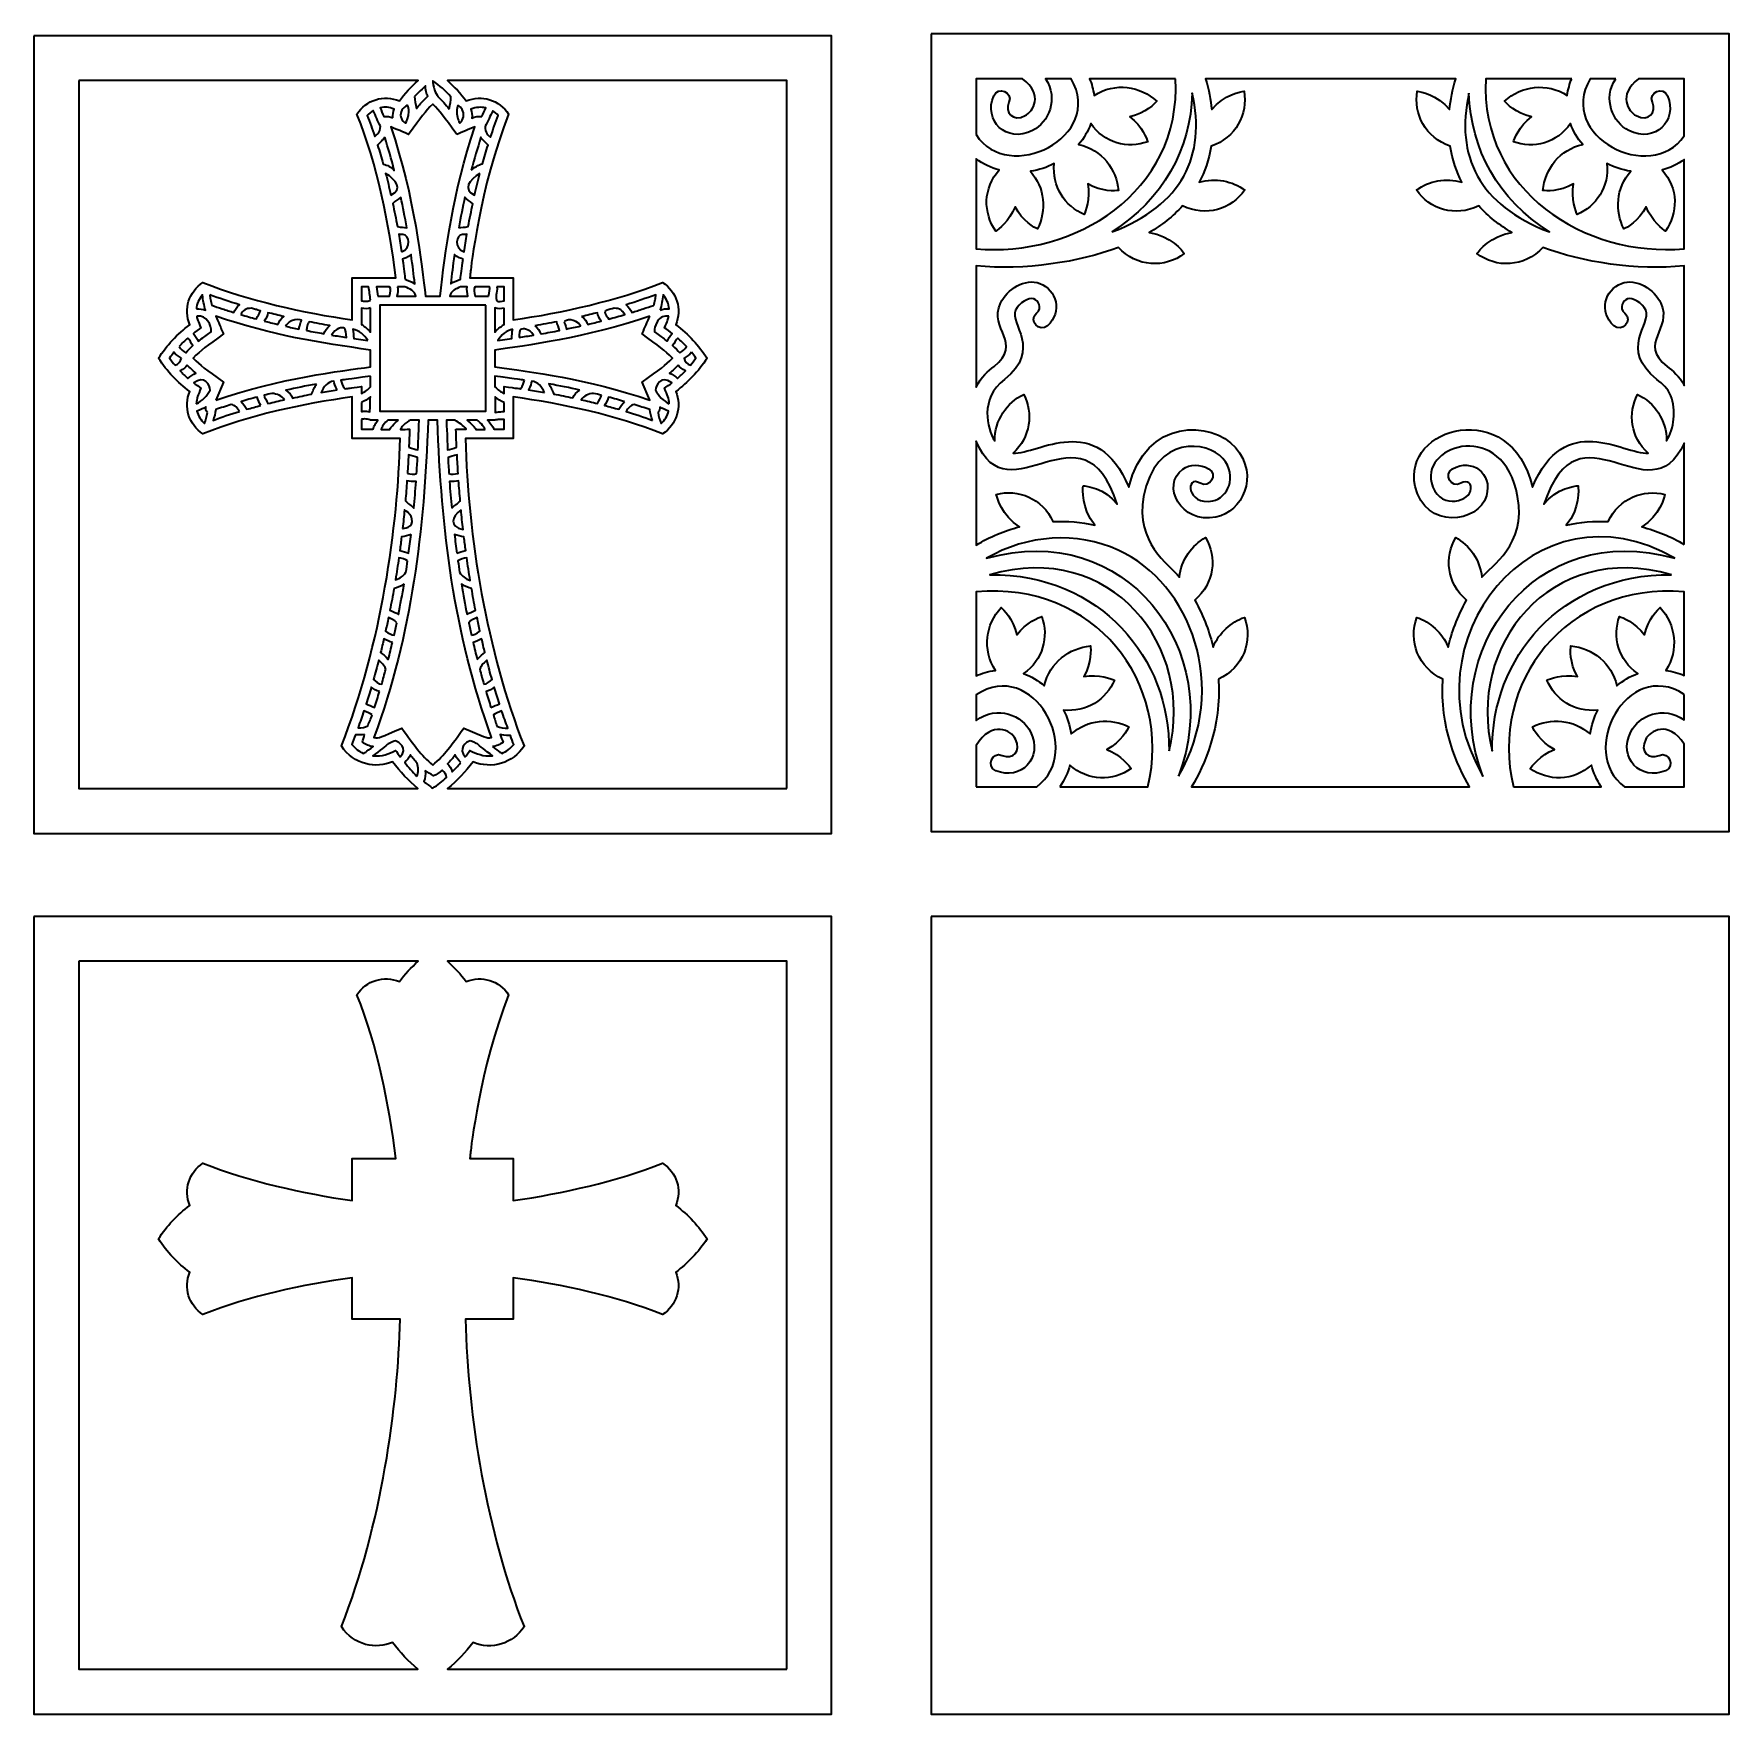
# Model space of a CAD drawing. Header units: inches. Extents: x 0.6 to 13.3, y -41.9 to -29.3.
import ezdxf

# ---------------------------------------------------------------- set-up
doc = ezdxf.new("R2010")
doc.units = ezdxf.units.IN
doc.header["$MEASUREMENT"] = 0
doc.layers.add('_U+0421_U+043B_U+043E_U+0439 1', color=7, linetype='Continuous')

msp = doc.modelspace()

# ---------------------------------------------------------------- linework, layer by layer
at = {"layer": '_U+0421_U+043B_U+043E_U+0439 1', "color": 1, "lineweight": 35, "true_color": 0xff0000}
for points in [[(0.596, -29.308), (0.596, -35.308), (6.596, -35.308), (6.596, -29.308), (0.596, -29.308)], [(7.346, -29.294), (7.346, -35.294), (13.346, -35.294), (13.346, -29.294), (7.346, -29.294)], [(0.596, -35.933), (0.596, -41.933), (6.596, -41.933), (6.596, -35.933), (0.596, -35.933)], [(7.346, -35.933), (7.346, -41.933), (13.346, -41.933), (13.346, -35.933), (7.346, -35.933)]]:
    msp.add_lwpolyline(points, dxfattribs=at)
for points, knots in [([(0.933, -29.645), (0.933, -29.645), (3.487, -29.645), (3.487, -29.645), (3.434, -29.691), (3.386, -29.743), (3.345, -29.798), (3.229, -29.749), (3.094, -29.79), (3.026, -29.897), (3.18, -30.283), (3.268, -30.719), (3.318, -31.129), (3.134, -31.129), (3.173, -31.129), (2.991, -31.129), (2.991, -31.246), (2.991, -31.33), (2.991, -31.445), (2.62, -31.392), (2.215, -31.301), (1.868, -31.164), (1.762, -31.231), (1.719, -31.365), (1.769, -31.482), (1.676, -31.551), (1.595, -31.637), (1.533, -31.733), (1.598, -31.834), (1.677, -31.916), (1.769, -31.983), (1.719, -32.1), (1.762, -32.235), (1.868, -32.302), (2.219, -32.163), (2.615, -32.076), (2.991, -32.025), (2.991, -32.025), (2.991, -32.337), (2.991, -32.337), (3.111, -32.337), (3.231, -32.337), (3.351, -32.337), (3.335, -32.994), (3.21, -33.892), (2.909, -34.65), (3.006, -34.795), (3.17, -34.821), (3.294, -34.769), (3.351, -34.845), (3.414, -34.912), (3.485, -34.971), (3.485, -34.971), (0.933, -34.971), (0.933, -34.971), (0.933, -34.87), (0.933, -29.726), (0.933, -29.645)], [0, 0, 0, 0, 1, 1, 1, 2, 2, 2, 3, 3, 3, 4, 4, 4, 5, 5, 5, 6, 6, 6, 7, 7, 7, 8, 8, 8, 9, 9, 9, 10, 10, 10, 11, 11, 11, 12, 12, 12, 13, 13, 13, 14, 14, 14, 15, 15, 15, 16, 16, 16, 17, 17, 17, 18, 18, 18, 19, 19, 19, 19]), ([(3.46, -29.765), (3.469, -29.755), (3.479, -29.745), (3.489, -29.735), (3.507, -29.718), (3.524, -29.701), (3.542, -29.685), (3.541, -29.696), (3.541, -29.712), (3.546, -29.731), (3.55, -29.744), (3.555, -29.755), (3.56, -29.763), (3.539, -29.781), (3.518, -29.803), (3.496, -29.827), (3.488, -29.837), (3.48, -29.846), (3.473, -29.856), (3.468, -29.82), (3.46, -29.795), (3.46, -29.765)], [0, 0, 0, 0, 1, 1, 1, 2, 2, 2, 3, 3, 3, 4, 4, 4, 5, 5, 5, 6, 6, 6, 7, 7, 7, 7]), ([(3.72, -29.859), (3.693, -29.824), (3.667, -29.796), (3.635, -29.766), (3.627, -29.753), (3.617, -29.736), (3.609, -29.714), (3.6, -29.687), (3.597, -29.663), (3.596, -29.646), (3.648, -29.683), (3.691, -29.721), (3.733, -29.768), (3.733, -29.798), (3.726, -29.823), (3.72, -29.859)], [0, 0, 0, 0, 1, 1, 1, 2, 2, 2, 3, 3, 3, 4, 4, 4, 5, 5, 5, 5]), ([(6.259, -34.971), (6.259, -34.971), (3.707, -34.971), (3.707, -34.971), (3.78, -34.911), (3.843, -34.844), (3.899, -34.769), (4.038, -34.828), (4.2, -34.779), (4.283, -34.651), (4.283, -34.651), (4.283, -34.65), (4.283, -34.65), (4.002, -33.941), (3.86, -33.072), (3.842, -32.337), (3.842, -32.337), (4.201, -32.337), (4.201, -32.337), (4.201, -32.233), (4.201, -32.129), (4.201, -32.025), (4.575, -32.076), (4.972, -32.163), (5.325, -32.302), (5.43, -32.235), (5.473, -32.1), (5.424, -31.983), (5.514, -31.916), (5.594, -31.835), (5.659, -31.733), (5.599, -31.64), (5.519, -31.553), (5.424, -31.482), (5.473, -31.365), (5.431, -31.232), (5.325, -31.164), (4.977, -31.301), (4.573, -31.392), (4.201, -31.445), (4.201, -31.323), (4.201, -31.249), (4.201, -31.129), (4.074, -31.129), (3.991, -31.129), (3.875, -31.129), (3.877, -31.111), (3.879, -31.093), (3.881, -31.076), (3.881, -31.076), (3.949, -30.444), (4.167, -29.897), (4.098, -29.79), (3.964, -29.749), (3.847, -29.798), (3.807, -29.743), (3.759, -29.692), (3.706, -29.645), (3.706, -29.645), (6.259, -29.645), (6.259, -29.645), (6.259, -29.645), (6.259, -34.971), (6.259, -34.971)], [0, 0, 0, 0, 1, 1, 1, 2, 2, 2, 3, 3, 3, 4, 4, 4, 5, 5, 5, 6, 6, 6, 7, 7, 7, 8, 8, 8, 9, 9, 9, 10, 10, 10, 11, 11, 11, 12, 12, 12, 13, 13, 13, 14, 14, 14, 15, 15, 15, 16, 16, 16, 17, 17, 17, 18, 18, 18, 19, 19, 19, 20, 20, 20, 21, 21, 21, 21]), ([(8.052, -29.909), (7.957, -29.957), (7.898, -29.887), (7.93, -29.808), (7.962, -29.732), (7.846, -29.684), (7.815, -29.76), (7.738, -29.944), (7.907, -30.121), (8.108, -30.021), (8.228, -29.961), (8.305, -29.782), (8.205, -29.631), (8.205, -29.631), (8.397, -29.631), (8.397, -29.631), (8.657, -30.071), (7.922, -30.429), (7.683, -30.052), (7.683, -29.801), (7.683, -29.645), (7.683, -29.631), (7.683, -29.631), (8.033, -29.631), (8.033, -29.631), (8.195, -29.752), (8.109, -29.881), (8.052, -29.909)], [0, 0, 0, 0, 1, 1, 1, 2, 2, 2, 3, 3, 3, 4, 4, 4, 5, 5, 5, 6, 6, 6, 7, 7, 7, 8, 8, 8, 9, 9, 9, 9]), ([(9.183, -29.631), (9.228, -30.491), (8.412, -30.98), (7.683, -30.91), (7.683, -30.657), (7.683, -30.427), (7.683, -30.234), (7.736, -30.274), (7.795, -30.301), (7.857, -30.317), (7.735, -30.452), (7.735, -30.643), (7.831, -30.777), (7.848, -30.766), (7.932, -30.705), (7.976, -30.595), (8.031, -30.704), (8.126, -30.752), (8.144, -30.761), (8.214, -30.623), (8.201, -30.451), (8.091, -30.327), (8.158, -30.317), (8.214, -30.299), (8.271, -30.269), (8.251, -30.441), (8.352, -30.592), (8.496, -30.652), (8.504, -30.633), (8.544, -30.537), (8.523, -30.421), (8.627, -30.484), (8.733, -30.474), (8.753, -30.472), (8.739, -30.316), (8.632, -30.165), (8.454, -30.125), (8.493, -30.08), (8.525, -30.027), (8.546, -29.969), (8.645, -30.114), (8.824, -30.161), (8.974, -30.105), (8.968, -30.087), (8.932, -29.989), (8.838, -29.917), (8.958, -29.893), (9.029, -29.814), (9.042, -29.8), (8.919, -29.687), (8.729, -29.654), (8.57, -29.757), (8.564, -29.711), (8.552, -29.669), (8.536, -29.631), (8.536, -29.631), (9.183, -29.631), (9.183, -29.631)], [0, 0, 0, 0, 1, 1, 1, 2, 2, 2, 3, 3, 3, 4, 4, 4, 5, 5, 5, 6, 6, 6, 7, 7, 7, 8, 8, 8, 9, 9, 9, 10, 10, 10, 11, 11, 11, 12, 12, 12, 13, 13, 13, 14, 14, 14, 15, 15, 15, 16, 16, 16, 17, 17, 17, 18, 18, 18, 19, 19, 19, 19]), ([(9.505, -34.148), (9.693, -34.063), (9.766, -33.858), (9.701, -33.683), (9.603, -33.718), (9.509, -33.798), (9.466, -33.906), (9.441, -33.805), (9.398, -33.68), (9.327, -33.553), (9.475, -33.429), (9.497, -33.23), (9.409, -33.082), (9.307, -33.14), (9.225, -33.249), (9.212, -33.381), (9.131, -33.281), (8.879, -33.124), (8.943, -32.774), (9.029, -32.308), (9.426, -32.354), (9.539, -32.487), (9.656, -32.624), (9.571, -32.786), (9.463, -32.807), (9.263, -32.846), (9.254, -32.607), (9.369, -32.674), (9.441, -32.715), (9.504, -32.607), (9.432, -32.566), (9.368, -32.529), (9.291, -32.53), (9.237, -32.569), (9.072, -32.688), (9.221, -32.982), (9.487, -32.929), (9.683, -32.891), (9.817, -32.619), (9.634, -32.406), (9.459, -32.2), (8.954, -32.183), (8.831, -32.703), (8.589, -32.125), (8.152, -32.455), (7.961, -32.448), (8.092, -32.33), (8.114, -32.147), (8.041, -32.006), (7.915, -32.068), (7.821, -32.199), (7.823, -32.356), (7.763, -32.258), (7.709, -32.042), (7.896, -31.893), (8.181, -31.667), (7.933, -31.475), (7.98, -31.372), (8.005, -31.318), (8.078, -31.273), (8.118, -31.288), (8.146, -31.299), (8.188, -31.351), (8.137, -31.396), (8.075, -31.451), (8.158, -31.544), (8.22, -31.489), (8.337, -31.385), (8.286, -31.218), (8.163, -31.171), (8.051, -31.129), (7.914, -31.215), (7.866, -31.32), (7.776, -31.515), (8.04, -31.619), (7.818, -31.795), (7.774, -31.83), (7.72, -31.873), (7.683, -31.951), (7.683, -31.634), (7.683, -31.324), (7.683, -31.038), (8.046, -31.076), (8.461, -31.011), (8.753, -30.9), (8.89, -31.05), (9.104, -31.058), (9.249, -30.946), (9.235, -30.927), (9.145, -30.81), (8.985, -30.788), (9.078, -30.734), (9.163, -30.667), (9.236, -30.587), (9.411, -30.675), (9.605, -30.611), (9.704, -30.468), (9.611, -30.402), (9.482, -30.373), (9.361, -30.41), (9.403, -30.331), (9.434, -30.244), (9.45, -30.138), (9.635, -30.077), (9.729, -29.896), (9.698, -29.725), (9.676, -29.728), (9.548, -29.751), (9.455, -29.862), (9.448, -29.791), (9.433, -29.714), (9.409, -29.631), (9.409, -29.631), (11.29, -29.631), (11.29, -29.631), (11.266, -29.714), (11.251, -29.791), (11.243, -29.862), (11.151, -29.751), (11.023, -29.728), (11.001, -29.725), (10.971, -29.894), (11.062, -30.076), (11.249, -30.138), (11.265, -30.244), (11.296, -30.331), (11.337, -30.41), (11.218, -30.373), (11.089, -30.401), (10.995, -30.468), (11.092, -30.61), (11.286, -30.676), (11.463, -30.587), (11.535, -30.667), (11.621, -30.734), (11.713, -30.788), (11.554, -30.81), (11.464, -30.927), (11.45, -30.946), (11.593, -31.057), (11.807, -31.051), (11.946, -30.9), (12.239, -31.012), (12.652, -31.075), (13.009, -31.039), (13.009, -31.039), (13.009, -31.938), (13.009, -31.938), (12.973, -31.868), (12.922, -31.828), (12.88, -31.795), (12.657, -31.618), (12.923, -31.516), (12.833, -31.32), (12.785, -31.215), (12.648, -31.129), (12.536, -31.171), (12.412, -31.219), (12.363, -31.386), (12.479, -31.489), (12.541, -31.544), (12.624, -31.451), (12.562, -31.396), (12.512, -31.351), (12.552, -31.299), (12.581, -31.288), (12.621, -31.273), (12.694, -31.318), (12.719, -31.372), (12.766, -31.474), (12.516, -31.666), (12.803, -31.893), (12.846, -31.928), (12.884, -31.957), (12.908, -32.017), (12.95, -32.121), (12.933, -32.264), (12.876, -32.356), (12.878, -32.199), (12.783, -32.068), (12.658, -32.006), (12.584, -32.147), (12.606, -32.33), (12.738, -32.448), (12.545, -32.455), (12.11, -32.123), (11.868, -32.703), (11.705, -32.015), (10.881, -32.252), (10.986, -32.698), (11.062, -33.023), (11.461, -32.978), (11.521, -32.768), (11.57, -32.599), (11.411, -32.483), (11.267, -32.566), (11.195, -32.607), (11.258, -32.715), (11.329, -32.674), (11.378, -32.646), (11.418, -32.676), (11.401, -32.734), (11.377, -32.818), (11.155, -32.871), (11.107, -32.669), (11.039, -32.38), (11.649, -32.193), (11.756, -32.774), (11.823, -33.141), (11.555, -33.297), (11.487, -33.381), (11.474, -33.249), (11.391, -33.14), (11.29, -33.082), (11.204, -33.227), (11.222, -33.428), (11.372, -33.553), (11.301, -33.68), (11.258, -33.805), (11.233, -33.906), (11.19, -33.797), (11.096, -33.718), (10.998, -33.683), (10.933, -33.858), (11.006, -34.062), (11.193, -34.148), (11.169, -34.509), (11.301, -34.8), (11.395, -34.957), (11.395, -34.957), (9.304, -34.957), (9.304, -34.957), (9.398, -34.8), (9.53, -34.509), (9.505, -34.148)], [0, 0, 0, 0, 1, 1, 1, 2, 2, 2, 3, 3, 3, 4, 4, 4, 5, 5, 5, 6, 6, 6, 7, 7, 7, 8, 8, 8, 9, 9, 9, 10, 10, 10, 11, 11, 11, 12, 12, 12, 13, 13, 13, 14, 14, 14, 15, 15, 15, 16, 16, 16, 17, 17, 17, 18, 18, 18, 19, 19, 19, 20, 20, 20, 21, 21, 21, 22, 22, 22, 23, 23, 23, 24, 24, 24, 25, 25, 25, 26, 26, 26, 27, 27, 27, 28, 28, 28, 29, 29, 29, 30, 30, 30, 31, 31, 31, 32, 32, 32, 33, 33, 33, 34, 34, 34, 35, 35, 35, 36, 36, 36, 37, 37, 37, 38, 38, 38, 39, 39, 39, 40, 40, 40, 41, 41, 41, 42, 42, 42, 43, 43, 43, 44, 44, 44, 45, 45, 45, 46, 46, 46, 47, 47, 47, 48, 48, 48, 49, 49, 49, 50, 50, 50, 51, 51, 51, 52, 52, 52, 53, 53, 53, 54, 54, 54, 55, 55, 55, 56, 56, 56, 57, 57, 57, 58, 58, 58, 59, 59, 59, 60, 60, 60, 61, 61, 61, 62, 62, 62, 63, 63, 63, 64, 64, 64, 65, 65, 65, 66, 66, 66, 67, 67, 67, 68, 68, 68, 69, 69, 69, 70, 70, 70, 71, 71, 71, 72, 72, 72, 73, 73, 73, 74, 74, 74, 75, 75, 75, 76, 76, 76, 77, 77, 77, 78, 78, 78, 78]), ([(12.163, -29.631), (12.147, -29.669), (12.135, -29.711), (12.129, -29.757), (11.975, -29.658), (11.785, -29.683), (11.657, -29.8), (11.67, -29.814), (11.741, -29.893), (11.861, -29.917), (11.767, -29.989), (11.731, -30.087), (11.724, -30.105), (11.873, -30.16), (12.053, -30.116), (12.153, -29.969), (12.174, -30.027), (12.206, -30.08), (12.245, -30.125), (12.073, -30.164), (11.961, -30.309), (11.946, -30.472), (11.966, -30.474), (12.071, -30.484), (12.176, -30.421), (12.155, -30.537), (12.195, -30.633), (12.203, -30.652), (12.344, -30.593), (12.448, -30.444), (12.427, -30.269), (12.483, -30.298), (12.539, -30.317), (12.607, -30.327), (12.494, -30.454), (12.488, -30.628), (12.555, -30.761), (12.573, -30.752), (12.668, -30.704), (12.723, -30.595), (12.767, -30.705), (12.851, -30.766), (12.868, -30.777), (12.963, -30.645), (12.966, -30.454), (12.842, -30.317), (12.901, -30.302), (12.958, -30.276), (13.009, -30.239), (13.009, -30.239), (13.009, -30.91), (13.009, -30.91), (12.263, -30.979), (11.472, -30.475), (11.516, -29.631), (11.516, -29.631), (12.163, -29.631), (12.163, -29.631)], [0, 0, 0, 0, 1, 1, 1, 2, 2, 2, 3, 3, 3, 4, 4, 4, 5, 5, 5, 6, 6, 6, 7, 7, 7, 8, 8, 8, 9, 9, 9, 10, 10, 10, 11, 11, 11, 12, 12, 12, 13, 13, 13, 14, 14, 14, 15, 15, 15, 16, 16, 16, 17, 17, 17, 18, 18, 18, 19, 19, 19, 19]), ([(12.494, -29.631), (12.394, -29.782), (12.471, -29.961), (12.591, -30.021), (12.791, -30.12), (12.961, -29.945), (12.884, -29.76), (12.852, -29.684), (12.737, -29.732), (12.769, -29.808), (12.801, -29.886), (12.744, -29.957), (12.647, -29.909), (12.59, -29.881), (12.504, -29.753), (12.666, -29.631), (12.666, -29.631), (13.009, -29.631), (13.009, -29.631), (13.009, -29.631), (13.009, -30.062), (13.009, -30.062), (12.76, -30.426), (12.046, -30.065), (12.302, -29.631), (12.302, -29.631), (12.494, -29.631), (12.494, -29.631)], [0, 0, 0, 0, 1, 1, 1, 2, 2, 2, 3, 3, 3, 4, 4, 4, 5, 5, 5, 6, 6, 6, 7, 7, 7, 8, 8, 8, 9, 9, 9, 9]), ([(3.778, -30.05), (3.799, -30.041), (3.884, -30.005), (3.912, -29.993), (3.745, -30.486), (3.69, -30.94), (3.651, -31.266), (3.594, -31.266), (3.599, -31.266), (3.542, -31.266), (3.513, -31.031), (3.461, -30.523), (3.28, -29.993), (3.301, -30.002), (3.394, -30.041), (3.415, -30.05), (3.513, -29.916), (3.536, -29.88), (3.596, -29.823), (3.655, -29.879), (3.675, -29.911), (3.778, -30.05)], [0, 0, 0, 0, 1, 1, 1, 2, 2, 2, 3, 3, 3, 4, 4, 4, 5, 5, 5, 6, 6, 6, 7, 7, 7, 7]), ([(3.407, -29.83), (3.412, -29.842), (3.416, -29.859), (3.416, -29.879), (3.416, -29.921), (3.4, -29.952), (3.392, -29.966), (3.386, -29.962), (3.362, -29.947), (3.356, -29.919), (3.349, -29.885), (3.369, -29.848), (3.407, -29.83)], [0, 0, 0, 0, 1, 1, 1, 2, 2, 2, 3, 3, 3, 4, 4, 4, 4]), ([(3.785, -29.83), (3.79, -29.832), (3.82, -29.85), (3.827, -29.888), (3.835, -29.932), (3.803, -29.964), (3.801, -29.966), (3.792, -29.952), (3.776, -29.921), (3.777, -29.88), (3.777, -29.859), (3.781, -29.842), (3.785, -29.83)], [0, 0, 0, 0, 1, 1, 1, 2, 2, 2, 3, 3, 3, 4, 4, 4, 4]), ([(8.704, -30.784), (9.09, -30.539), (9.295, -30.162), (9.309, -29.741), (9.415, -30.209), (9.234, -30.584), (8.704, -30.784)], [0, 0, 0, 0, 1, 1, 1, 2, 2, 2, 2]), ([(11.39, -29.741), (11.404, -30.161), (11.607, -30.538), (11.995, -30.784), (11.465, -30.584), (11.284, -30.209), (11.39, -29.741)], [0, 0, 0, 0, 1, 1, 1, 2, 2, 2, 2]), ([(3.202, -29.989), (3.205, -30.039), (3.174, -30.051), (3.16, -30.065), (3.141, -30.008), (3.124, -29.96), (3.104, -29.908), (3.115, -29.895), (3.134, -29.88), (3.148, -29.87), (3.168, -29.909), (3.182, -29.951), (3.202, -29.989)], [0, 0, 0, 0, 1, 1, 1, 2, 2, 2, 3, 3, 3, 4, 4, 4, 4]), ([(3.297, -29.925), (3.275, -29.916), (3.252, -29.912), (3.227, -29.916), (3.216, -29.894), (3.212, -29.871), (3.201, -29.85), (3.237, -29.842), (3.266, -29.844), (3.307, -29.859), (3.298, -29.88), (3.295, -29.903), (3.297, -29.925)], [0, 0, 0, 0, 1, 1, 1, 2, 2, 2, 3, 3, 3, 4, 4, 4, 4]), ([(3.966, -29.916), (3.941, -29.912), (3.914, -29.917), (3.891, -29.927), (3.894, -29.904), (3.891, -29.882), (3.882, -29.86), (3.922, -29.845), (3.959, -29.843), (3.995, -29.851), (3.984, -29.872), (3.976, -29.894), (3.966, -29.916)], [0, 0, 0, 0, 1, 1, 1, 2, 2, 2, 3, 3, 3, 4, 4, 4, 4]), ([(3.991, -29.989), (4.011, -29.951), (4.028, -29.911), (4.048, -29.873), (4.062, -29.882), (4.077, -29.895), (4.089, -29.908), (4.069, -29.96), (4.049, -30.015), (4.03, -30.072), (4.016, -30.058), (3.988, -30.039), (3.991, -29.989)], [0, 0, 0, 0, 1, 1, 1, 2, 2, 2, 3, 3, 3, 4, 4, 4, 4]), ([(3.235, -30.072), (3.261, -30.154), (3.284, -30.233), (3.307, -30.321), (3.284, -30.298), (3.254, -30.28), (3.223, -30.273), (3.209, -30.222), (3.196, -30.179), (3.181, -30.13), (3.2, -30.109), (3.22, -30.094), (3.235, -30.072)], [0, 0, 0, 0, 1, 1, 1, 2, 2, 2, 3, 3, 3, 4, 4, 4, 4]), ([(3.886, -30.32), (3.909, -30.232), (3.932, -30.154), (3.958, -30.072), (3.972, -30.094), (3.992, -30.109), (4.012, -30.13), (3.996, -30.179), (3.984, -30.221), (3.97, -30.272), (3.939, -30.279), (3.909, -30.298), (3.886, -30.32)], [0, 0, 0, 0, 1, 1, 1, 2, 2, 2, 3, 3, 3, 4, 4, 4, 4]), ([(3.281, -30.506), (3.269, -30.451), (3.256, -30.397), (3.242, -30.344), (3.321, -30.391), (3.374, -30.465), (3.281, -30.506)], [0, 0, 0, 0, 1, 1, 1, 2, 2, 2, 2]), ([(3.951, -30.344), (3.937, -30.397), (3.924, -30.451), (3.911, -30.506), (3.818, -30.467), (3.871, -30.391), (3.951, -30.344)], [0, 0, 0, 0, 1, 1, 1, 2, 2, 2, 2]), ([(3.355, -30.521), (3.372, -30.597), (3.387, -30.672), (3.401, -30.752), (3.378, -30.746), (3.361, -30.753), (3.33, -30.743), (3.319, -30.683), (3.308, -30.628), (3.295, -30.571), (3.317, -30.546), (3.337, -30.544), (3.355, -30.521)], [0, 0, 0, 0, 1, 1, 1, 2, 2, 2, 3, 3, 3, 4, 4, 4, 4]), ([(3.792, -30.752), (3.806, -30.672), (3.821, -30.599), (3.838, -30.522), (3.855, -30.545), (3.875, -30.547), (3.897, -30.572), (3.885, -30.63), (3.874, -30.683), (3.863, -30.743), (3.831, -30.753), (3.815, -30.746), (3.792, -30.752)], [0, 0, 0, 0, 1, 1, 1, 2, 2, 2, 3, 3, 3, 4, 4, 4, 4]), ([(3.361, -30.934), (3.354, -30.889), (3.347, -30.845), (3.34, -30.801), (3.352, -30.803), (3.363, -30.803), (3.371, -30.804), (3.423, -30.805), (3.439, -30.905), (3.361, -30.934)], [0, 0, 0, 0, 1, 1, 1, 2, 2, 2, 3, 3, 3, 3]), ([(3.821, -30.804), (3.83, -30.803), (3.84, -30.803), (3.853, -30.801), (3.845, -30.845), (3.838, -30.889), (3.832, -30.934), (3.754, -30.905), (3.769, -30.805), (3.821, -30.804)], [0, 0, 0, 0, 1, 1, 1, 2, 2, 2, 3, 3, 3, 3]), ([(3.388, -31.139), (3.385, -31.111), (3.379, -31.064), (3.369, -30.989), (3.383, -30.982), (3.409, -30.978), (3.433, -30.954), (3.446, -31.047), (3.452, -31.098), (3.461, -31.173), (3.437, -31.158), (3.409, -31.148), (3.388, -31.139)], [0, 0, 0, 0, 1, 1, 1, 2, 2, 2, 3, 3, 3, 4, 4, 4, 4]), ([(3.824, -30.989), (3.814, -31.062), (3.808, -31.106), (3.804, -31.139), (3.783, -31.148), (3.755, -31.158), (3.731, -31.173), (3.74, -31.099), (3.746, -31.047), (3.759, -30.954), (3.784, -30.978), (3.81, -30.982), (3.824, -30.989)], [0, 0, 0, 0, 1, 1, 1, 2, 2, 2, 3, 3, 3, 4, 4, 4, 4]), ([(3.128, -31.297), (3.121, -31.3), (3.111, -31.304), (3.097, -31.305), (3.081, -31.307), (3.068, -31.304), (3.06, -31.301), (3.06, -31.301), (3.06, -31.197), (3.06, -31.197), (3.06, -31.197), (3.114, -31.197), (3.114, -31.197), (3.119, -31.231), (3.123, -31.264), (3.128, -31.297)], [0, 0, 0, 0, 1, 1, 1, 2, 2, 2, 3, 3, 3, 4, 4, 4, 5, 5, 5, 5]), ([(3.183, -31.266), (3.18, -31.243), (3.177, -31.22), (3.174, -31.197), (3.174, -31.197), (3.271, -31.197), (3.271, -31.197), (3.286, -31.212), (3.278, -31.236), (3.271, -31.266), (3.24, -31.266), (3.214, -31.266), (3.183, -31.266)], [0, 0, 0, 0, 1, 1, 1, 2, 2, 2, 3, 3, 3, 4, 4, 4, 4]), ([(3.331, -31.197), (3.331, -31.197), (3.387, -31.197), (3.387, -31.197), (3.423, -31.212), (3.462, -31.228), (3.468, -31.266), (3.468, -31.266), (3.327, -31.266), (3.327, -31.266), (3.332, -31.244), (3.337, -31.22), (3.331, -31.197)], [0, 0, 0, 0, 1, 1, 1, 2, 2, 2, 3, 3, 3, 4, 4, 4, 4]), ([(3.805, -31.197), (3.805, -31.197), (3.856, -31.197), (3.856, -31.197), (3.85, -31.22), (3.855, -31.244), (3.86, -31.266), (3.86, -31.266), (3.725, -31.266), (3.725, -31.266), (3.731, -31.228), (3.77, -31.212), (3.805, -31.197)], [0, 0, 0, 0, 1, 1, 1, 2, 2, 2, 3, 3, 3, 4, 4, 4, 4]), ([(4.016, -31.266), (4.016, -31.266), (3.916, -31.266), (3.916, -31.266), (3.91, -31.239), (3.901, -31.212), (3.916, -31.197), (3.916, -31.197), (4.023, -31.197), (4.023, -31.197), (4.03, -31.212), (4.021, -31.238), (4.016, -31.266)], [0, 0, 0, 0, 1, 1, 1, 2, 2, 2, 3, 3, 3, 4, 4, 4, 4]), ([(4.079, -31.197), (4.079, -31.197), (4.133, -31.197), (4.133, -31.197), (4.133, -31.197), (4.133, -31.301), (4.133, -31.301), (4.113, -31.306), (4.089, -31.31), (4.083, -31.304), (4.058, -31.279), (4.085, -31.241), (4.079, -31.197)], [0, 0, 0, 0, 1, 1, 1, 2, 2, 2, 3, 3, 3, 4, 4, 4, 4]), ([(1.818, -31.363), (1.821, -31.324), (1.837, -31.287), (1.864, -31.257), (1.868, -31.296), (1.876, -31.335), (1.887, -31.373), (1.866, -31.364), (1.842, -31.36), (1.818, -31.363)], [0, 0, 0, 0, 1, 1, 1, 2, 2, 2, 3, 3, 3, 3]), ([(1.919, -31.256), (1.99, -31.283), (2.065, -31.308), (2.143, -31.331), (2.121, -31.348), (2.109, -31.37), (2.1, -31.39), (2.072, -31.381), (2.043, -31.372), (2.013, -31.362), (1.986, -31.353), (1.96, -31.344), (1.934, -31.334), (1.931, -31.321), (1.928, -31.307), (1.925, -31.292), (1.922, -31.28), (1.92, -31.268), (1.919, -31.256)], [0, 0, 0, 0, 1, 1, 1, 2, 2, 2, 3, 3, 3, 4, 4, 4, 5, 5, 5, 6, 6, 6, 6]), ([(2.153, -31.406), (2.167, -31.376), (2.189, -31.357), (2.233, -31.358), (2.242, -31.36), (2.252, -31.363), (2.262, -31.366), (2.275, -31.369), (2.287, -31.373), (2.3, -31.376), (2.298, -31.383), (2.294, -31.392), (2.29, -31.4), (2.283, -31.415), (2.275, -31.428), (2.268, -31.438), (2.249, -31.433), (2.23, -31.428), (2.211, -31.423), (2.192, -31.417), (2.172, -31.411), (2.153, -31.406)], [0, 0, 0, 0, 1, 1, 1, 2, 2, 2, 3, 3, 3, 4, 4, 4, 5, 5, 5, 6, 6, 6, 7, 7, 7, 7]), ([(3.128, -31.355), (3.128, -31.355), (3.128, -31.537), (3.128, -31.537), (3.101, -31.506), (3.074, -31.49), (3.06, -31.479), (3.06, -31.479), (3.06, -31.357), (3.06, -31.357), (3.083, -31.362), (3.108, -31.364), (3.128, -31.355)], [0, 0, 0, 0, 1, 1, 1, 2, 2, 2, 3, 3, 3, 4, 4, 4, 4]), ([(3.996, -31.334), (3.996, -31.334), (3.996, -32.132), (3.996, -32.132), (3.996, -32.132), (3.197, -32.132), (3.197, -32.132), (3.197, -32.132), (3.197, -31.334), (3.197, -31.334), (3.282, -31.334), (3.901, -31.334), (3.996, -31.334)], [0, 0, 0, 0, 1, 1, 1, 2, 2, 2, 3, 3, 3, 4, 4, 4, 4]), ([(4.133, -31.357), (4.133, -31.357), (4.133, -31.479), (4.133, -31.479), (4.119, -31.49), (4.091, -31.506), (4.064, -31.537), (4.064, -31.537), (4.064, -31.355), (4.064, -31.355), (4.085, -31.364), (4.109, -31.362), (4.133, -31.357)], [0, 0, 0, 0, 1, 1, 1, 2, 2, 2, 3, 3, 3, 4, 4, 4, 4]), ([(4.891, -31.385), (4.892, -31.382), (4.895, -31.378), (4.901, -31.374), (4.921, -31.368), (4.941, -31.363), (4.96, -31.358), (5.003, -31.357), (5.025, -31.375), (5.04, -31.406), (5.001, -31.417), (4.962, -31.428), (4.921, -31.439), (4.914, -31.428), (4.886, -31.397), (4.891, -31.385)], [0, 0, 0, 0, 1, 1, 1, 2, 2, 2, 3, 3, 3, 4, 4, 4, 5, 5, 5, 5]), ([(5.258, -31.336), (5.232, -31.345), (5.206, -31.353), (5.179, -31.362), (5.15, -31.371), (5.121, -31.381), (5.093, -31.39), (5.083, -31.37), (5.071, -31.348), (5.05, -31.331), (5.128, -31.308), (5.203, -31.283), (5.274, -31.256), (5.273, -31.267), (5.272, -31.28), (5.269, -31.293), (5.266, -31.309), (5.262, -31.323), (5.258, -31.336)], [0, 0, 0, 0, 1, 1, 1, 2, 2, 2, 3, 3, 3, 4, 4, 4, 5, 5, 5, 6, 6, 6, 6]), ([(5.306, -31.373), (5.316, -31.335), (5.324, -31.296), (5.329, -31.257), (5.355, -31.287), (5.371, -31.324), (5.375, -31.363), (5.352, -31.36), (5.328, -31.363), (5.306, -31.373)], [0, 0, 0, 0, 1, 1, 1, 2, 2, 2, 3, 3, 3, 3]), ([(1.965, -32.048), (1.965, -32.048), (2.022, -31.914), (2.022, -31.914), (1.884, -31.813), (1.85, -31.791), (1.794, -31.733), (1.852, -31.673), (1.897, -31.643), (2.022, -31.551), (1.992, -31.482), (2.004, -31.51), (1.965, -31.418), (2.39, -31.563), (2.752, -31.618), (3.128, -31.672), (3.128, -31.698), (3.128, -31.773), (3.128, -31.799), (2.905, -31.83), (2.449, -31.883), (1.965, -32.048)], [0, 0, 0, 0, 1, 1, 1, 2, 2, 2, 3, 3, 3, 4, 4, 4, 5, 5, 5, 6, 6, 6, 7, 7, 7, 7]), ([(1.821, -31.418), (1.9, -31.409), (1.931, -31.485), (1.93, -31.534), (1.846, -31.596), (1.846, -31.595), (1.834, -31.605), (1.823, -31.589), (1.813, -31.566), (1.796, -31.547), (1.804, -31.541), (1.845, -31.512), (1.853, -31.505), (1.831, -31.452), (1.825, -31.442), (1.821, -31.418)], [0, 0, 0, 0, 1, 1, 1, 2, 2, 2, 3, 3, 3, 4, 4, 4, 5, 5, 5, 5]), ([(2.328, -31.454), (2.343, -31.434), (2.356, -31.413), (2.357, -31.391), (2.396, -31.401), (2.436, -31.41), (2.476, -31.42), (2.454, -31.437), (2.44, -31.459), (2.429, -31.479), (2.395, -31.471), (2.361, -31.462), (2.328, -31.454)], [0, 0, 0, 0, 1, 1, 1, 2, 2, 2, 3, 3, 3, 4, 4, 4, 4]), ([(2.488, -31.493), (2.494, -31.484), (2.508, -31.465), (2.534, -31.453), (2.568, -31.437), (2.601, -31.445), (2.609, -31.447), (2.604, -31.46), (2.6, -31.474), (2.596, -31.49), (2.593, -31.498), (2.592, -31.506), (2.59, -31.514), (2.555, -31.507), (2.523, -31.501), (2.488, -31.493)], [0, 0, 0, 0, 1, 1, 1, 2, 2, 2, 3, 3, 3, 4, 4, 4, 5, 5, 5, 5]), ([(2.647, -31.525), (2.647, -31.517), (2.648, -31.506), (2.651, -31.493), (2.655, -31.479), (2.661, -31.467), (2.666, -31.459), (2.692, -31.465), (2.718, -31.47), (2.745, -31.474), (2.773, -31.48), (2.795, -31.483), (2.822, -31.488), (2.8, -31.505), (2.787, -31.528), (2.776, -31.549), (2.753, -31.545), (2.736, -31.542), (2.712, -31.538), (2.69, -31.534), (2.668, -31.53), (2.647, -31.525)], [0, 0, 0, 0, 1, 1, 1, 2, 2, 2, 3, 3, 3, 4, 4, 4, 5, 5, 5, 6, 6, 6, 7, 7, 7, 7]), ([(5.228, -31.418), (5.189, -31.51), (5.201, -31.481), (5.171, -31.551), (5.297, -31.644), (5.341, -31.673), (5.399, -31.733), (5.343, -31.791), (5.309, -31.813), (5.171, -31.914), (5.171, -31.914), (5.228, -32.048), (5.228, -32.048), (4.759, -31.888), (4.326, -31.835), (4.064, -31.799), (4.064, -31.783), (4.064, -31.687), (4.064, -31.672), (4.286, -31.64), (4.743, -31.583), (5.228, -31.418)], [0, 0, 0, 0, 1, 1, 1, 2, 2, 2, 3, 3, 3, 4, 4, 4, 5, 5, 5, 6, 6, 6, 7, 7, 7, 7]), ([(4.365, -31.489), (4.42, -31.48), (4.476, -31.47), (4.53, -31.459), (4.53, -31.484), (4.547, -31.497), (4.549, -31.525), (4.503, -31.534), (4.457, -31.542), (4.411, -31.55), (4.4, -31.529), (4.386, -31.507), (4.365, -31.489)], [0, 0, 0, 0, 1, 1, 1, 2, 2, 2, 3, 3, 3, 4, 4, 4, 4]), ([(4.584, -31.459), (4.594, -31.445), (4.667, -31.427), (4.708, -31.491), (4.673, -31.499), (4.638, -31.507), (4.602, -31.514), (4.598, -31.482), (4.588, -31.473), (4.584, -31.459)], [0, 0, 0, 0, 1, 1, 1, 2, 2, 2, 3, 3, 3, 3]), ([(4.716, -31.42), (4.757, -31.41), (4.797, -31.401), (4.836, -31.391), (4.837, -31.413), (4.85, -31.434), (4.864, -31.454), (4.831, -31.462), (4.798, -31.471), (4.764, -31.479), (4.752, -31.459), (4.739, -31.437), (4.716, -31.42)], [0, 0, 0, 0, 1, 1, 1, 2, 2, 2, 3, 3, 3, 4, 4, 4, 4]), ([(5.372, -31.418), (5.367, -31.442), (5.362, -31.452), (5.339, -31.505), (5.348, -31.512), (5.389, -31.541), (5.396, -31.547), (5.38, -31.566), (5.37, -31.589), (5.358, -31.605), (5.347, -31.595), (5.347, -31.596), (5.263, -31.534), (5.262, -31.506), (5.267, -31.501), (5.287, -31.454), (5.309, -31.421), (5.336, -31.414), (5.372, -31.418)], [0, 0, 0, 0, 1, 1, 1, 2, 2, 2, 3, 3, 3, 4, 4, 4, 5, 5, 5, 6, 6, 6, 6]), ([(1.689, -31.646), (1.708, -31.624), (1.73, -31.602), (1.754, -31.582), (1.766, -31.594), (1.78, -31.622), (1.792, -31.639), (1.773, -31.655), (1.755, -31.673), (1.738, -31.694), (1.719, -31.682), (1.702, -31.666), (1.689, -31.646)], [0, 0, 0, 0, 1, 1, 1, 2, 2, 2, 3, 3, 3, 4, 4, 4, 4]), ([(2.834, -31.56), (2.864, -31.509), (2.916, -31.497), (2.931, -31.507), (2.943, -31.516), (2.945, -31.551), (2.947, -31.577), (2.911, -31.572), (2.87, -31.565), (2.834, -31.56)], [0, 0, 0, 0, 1, 1, 1, 2, 2, 2, 3, 3, 3, 3]), ([(3.107, -31.6), (3.107, -31.6), (3.002, -31.585), (3.002, -31.585), (3, -31.564), (3.002, -31.537), (2.995, -31.515), (3.043, -31.525), (3.081, -31.557), (3.107, -31.6)], [0, 0, 0, 0, 1, 1, 1, 2, 2, 2, 3, 3, 3, 3]), ([(4.198, -31.515), (4.191, -31.537), (4.193, -31.564), (4.19, -31.585), (4.19, -31.585), (4.086, -31.6), (4.086, -31.6), (4.111, -31.557), (4.149, -31.525), (4.198, -31.515)], [0, 0, 0, 0, 1, 1, 1, 2, 2, 2, 3, 3, 3, 3]), ([(4.245, -31.577), (4.248, -31.551), (4.245, -31.527), (4.258, -31.518), (4.273, -31.508), (4.324, -31.51), (4.354, -31.56), (4.318, -31.566), (4.282, -31.572), (4.245, -31.577)], [0, 0, 0, 0, 1, 1, 1, 2, 2, 2, 3, 3, 3, 3]), ([(5.455, -31.694), (5.439, -31.675), (5.421, -31.657), (5.4, -31.639), (5.413, -31.622), (5.427, -31.594), (5.439, -31.582), (5.461, -31.601), (5.483, -31.622), (5.504, -31.646), (5.492, -31.665), (5.475, -31.681), (5.455, -31.694)], [0, 0, 0, 0, 1, 1, 1, 2, 2, 2, 3, 3, 3, 4, 4, 4, 4]), ([(1.706, -31.733), (1.701, -31.759), (1.684, -31.779), (1.658, -31.787), (1.643, -31.769), (1.63, -31.751), (1.616, -31.733), (1.627, -31.718), (1.638, -31.703), (1.65, -31.689), (1.666, -31.707), (1.685, -31.722), (1.706, -31.733)], [0, 0, 0, 0, 1, 1, 1, 2, 2, 2, 3, 3, 3, 4, 4, 4, 4]), ([(5.543, -31.689), (5.554, -31.703), (5.565, -31.717), (5.576, -31.733), (5.563, -31.751), (5.549, -31.769), (5.535, -31.787), (5.509, -31.779), (5.491, -31.759), (5.487, -31.733), (5.508, -31.722), (5.527, -31.707), (5.543, -31.689)], [0, 0, 0, 0, 1, 1, 1, 2, 2, 2, 3, 3, 3, 4, 4, 4, 4]), ([(1.749, -31.785), (1.77, -31.807), (1.792, -31.827), (1.815, -31.846), (1.794, -31.854), (1.773, -31.87), (1.755, -31.885), (1.734, -31.867), (1.715, -31.848), (1.696, -31.829), (1.719, -31.817), (1.74, -31.804), (1.749, -31.785)], [0, 0, 0, 0, 1, 1, 1, 2, 2, 2, 3, 3, 3, 4, 4, 4, 4]), ([(1.817, -32.077), (1.819, -32.035), (1.832, -32.01), (1.853, -31.96), (1.845, -31.954), (1.806, -31.926), (1.799, -31.92), (1.876, -31.858), (1.922, -31.935), (1.922, -31.974), (1.899, -32.017), (1.863, -32.055), (1.817, -32.077)], [0, 0, 0, 0, 1, 1, 1, 2, 2, 2, 3, 3, 3, 4, 4, 4, 4]), ([(3.128, -31.868), (3.128, -31.895), (3.128, -31.922), (3.128, -31.949), (3.109, -31.969), (3.086, -31.987), (3.06, -32), (3.06, -31.982), (3.06, -31.964), (3.06, -31.947), (2.963, -31.96), (2.972, -31.958), (2.937, -31.963), (2.914, -31.939), (2.913, -31.92), (2.906, -31.899), (2.941, -31.894), (2.946, -31.893), (3.128, -31.868)], [0, 0, 0, 0, 1, 1, 1, 2, 2, 2, 3, 3, 3, 4, 4, 4, 5, 5, 5, 6, 6, 6, 6]), ([(4.286, -31.899), (4.279, -31.92), (4.278, -31.939), (4.256, -31.963), (4.256, -31.963), (4.23, -31.96), (4.133, -31.947), (4.133, -31.964), (4.133, -31.982), (4.133, -32), (4.108, -31.988), (4.085, -31.971), (4.064, -31.949), (4.064, -31.922), (4.064, -31.895), (4.064, -31.868), (4.252, -31.894), (4.253, -31.894), (4.286, -31.899)], [0, 0, 0, 0, 1, 1, 1, 2, 2, 2, 3, 3, 3, 4, 4, 4, 5, 5, 5, 6, 6, 6, 6]), ([(5.375, -32.077), (5.33, -32.055), (5.294, -32.017), (5.271, -31.974), (5.271, -31.943), (5.312, -31.854), (5.394, -31.92), (5.387, -31.926), (5.348, -31.954), (5.339, -31.96), (5.361, -32.011), (5.374, -32.035), (5.375, -32.077)], [0, 0, 0, 0, 1, 1, 1, 2, 2, 2, 3, 3, 3, 4, 4, 4, 4]), ([(5.443, -31.785), (5.452, -31.804), (5.473, -31.817), (5.497, -31.829), (5.478, -31.848), (5.458, -31.867), (5.437, -31.885), (5.42, -31.87), (5.398, -31.854), (5.378, -31.846), (5.401, -31.827), (5.423, -31.807), (5.443, -31.785)], [0, 0, 0, 0, 1, 1, 1, 2, 2, 2, 3, 3, 3, 4, 4, 4, 4]), ([(2.481, -32.046), (2.439, -32.055), (2.398, -32.065), (2.357, -32.075), (2.348, -32.057), (2.329, -32.027), (2.328, -32.012), (2.347, -32.007), (2.367, -32.002), (2.387, -31.998), (2.423, -32.001), (2.462, -32.018), (2.481, -32.046)], [0, 0, 0, 0, 1, 1, 1, 2, 2, 2, 3, 3, 3, 4, 4, 4, 4]), ([(2.721, -31.928), (2.707, -31.951), (2.697, -31.976), (2.685, -32.004), (2.632, -32.014), (2.594, -32.023), (2.542, -32.034), (2.531, -32.011), (2.518, -31.993), (2.491, -31.975), (2.57, -31.957), (2.637, -31.943), (2.721, -31.928)], [0, 0, 0, 0, 1, 1, 1, 2, 2, 2, 3, 3, 3, 4, 4, 4, 4]), ([(2.876, -31.972), (2.836, -31.979), (2.796, -31.985), (2.757, -31.992), (2.775, -31.949), (2.806, -31.91), (2.852, -31.907), (2.857, -31.921), (2.86, -31.945), (2.876, -31.972)], [0, 0, 0, 0, 1, 1, 1, 2, 2, 2, 3, 3, 3, 3]), ([(4.436, -31.992), (4.396, -31.985), (4.357, -31.979), (4.317, -31.972), (4.333, -31.945), (4.335, -31.921), (4.341, -31.907), (4.387, -31.91), (4.418, -31.949), (4.436, -31.992)], [0, 0, 0, 0, 1, 1, 1, 2, 2, 2, 3, 3, 3, 3]), ([(4.702, -31.973), (4.675, -31.99), (4.662, -32.008), (4.65, -32.032), (4.599, -32.021), (4.559, -32.013), (4.506, -32.003), (4.494, -31.974), (4.485, -31.95), (4.47, -31.927), (4.554, -31.942), (4.623, -31.956), (4.702, -31.973)], [0, 0, 0, 0, 1, 1, 1, 2, 2, 2, 3, 3, 3, 4, 4, 4, 4]), ([(4.865, -32.012), (4.864, -32.027), (4.845, -32.056), (4.835, -32.075), (4.795, -32.065), (4.754, -32.055), (4.712, -32.046), (4.731, -32.017), (4.77, -32.001), (4.806, -31.998), (4.826, -32.002), (4.845, -32.007), (4.865, -32.012)], [0, 0, 0, 0, 1, 1, 1, 2, 2, 2, 3, 3, 3, 4, 4, 4, 4]), ([(1.901, -32.143), (1.898, -32.171), (1.89, -32.199), (1.879, -32.224), (1.851, -32.199), (1.832, -32.166), (1.823, -32.131), (1.847, -32.124), (1.869, -32.113), (1.889, -32.099), (1.887, -32.115), (1.891, -32.13), (1.901, -32.143)], [0, 0, 0, 0, 1, 1, 1, 2, 2, 2, 3, 3, 3, 4, 4, 4, 4]), ([(2.143, -32.134), (2.076, -32.154), (2.01, -32.176), (1.945, -32.201), (1.953, -32.175), (1.96, -32.148), (1.964, -32.12), (2.002, -32.107), (2.041, -32.094), (2.081, -32.082), (2.11, -32.085), (2.128, -32.111), (2.143, -32.134)], [0, 0, 0, 0, 1, 1, 1, 2, 2, 2, 3, 3, 3, 4, 4, 4, 4]), ([(2.303, -32.089), (2.267, -32.099), (2.232, -32.108), (2.197, -32.118), (2.185, -32.098), (2.17, -32.075), (2.154, -32.06), (2.193, -32.048), (2.234, -32.037), (2.275, -32.026), (2.279, -32.046), (2.295, -32.075), (2.303, -32.089)], [0, 0, 0, 0, 1, 1, 1, 2, 2, 2, 3, 3, 3, 4, 4, 4, 4]), ([(3.06, -32.066), (3.084, -32.056), (3.107, -32.042), (3.127, -32.025), (3.126, -32.064), (3.125, -32.098), (3.123, -32.137), (3.115, -32.135), (3.103, -32.133), (3.089, -32.132), (3.078, -32.132), (3.068, -32.133), (3.06, -32.135), (3.06, -32.11), (3.06, -32.091), (3.06, -32.066)], [0, 0, 0, 0, 1, 1, 1, 2, 2, 2, 3, 3, 3, 4, 4, 4, 5, 5, 5, 5]), ([(4.133, -32.067), (4.133, -32.067), (4.133, -32.135), (4.133, -32.135), (4.123, -32.135), (4.112, -32.135), (4.1, -32.137), (4.087, -32.138), (4.076, -32.14), (4.065, -32.142), (4.065, -32.101), (4.066, -32.066), (4.066, -32.025), (4.086, -32.043), (4.109, -32.057), (4.133, -32.067)], [0, 0, 0, 0, 1, 1, 1, 2, 2, 2, 3, 3, 3, 4, 4, 4, 5, 5, 5, 5]), ([(5.039, -32.06), (5.023, -32.075), (5.008, -32.098), (4.996, -32.118), (4.961, -32.108), (4.925, -32.099), (4.889, -32.089), (4.898, -32.075), (4.913, -32.046), (4.917, -32.026), (4.959, -32.037), (4.999, -32.048), (5.039, -32.06)], [0, 0, 0, 0, 1, 1, 1, 2, 2, 2, 3, 3, 3, 4, 4, 4, 4]), ([(5.248, -32.201), (5.182, -32.176), (5.116, -32.154), (5.05, -32.134), (5.064, -32.112), (5.082, -32.085), (5.112, -32.082), (5.15, -32.094), (5.189, -32.107), (5.228, -32.12), (5.233, -32.147), (5.239, -32.174), (5.248, -32.201)], [0, 0, 0, 0, 1, 1, 1, 2, 2, 2, 3, 3, 3, 4, 4, 4, 4]), ([(5.304, -32.099), (5.324, -32.113), (5.346, -32.124), (5.37, -32.131), (5.361, -32.166), (5.342, -32.199), (5.314, -32.224), (5.303, -32.199), (5.295, -32.171), (5.292, -32.143), (5.302, -32.13), (5.306, -32.115), (5.304, -32.099)], [0, 0, 0, 0, 1, 1, 1, 2, 2, 2, 3, 3, 3, 4, 4, 4, 4]), ([(8.488, -32.693), (8.485, -32.717), (8.472, -32.865), (8.577, -32.989), (8.474, -32.966), (8.367, -32.957), (8.261, -32.962), (8.183, -32.789), (7.999, -32.715), (7.834, -32.758), (7.84, -32.781), (7.876, -32.919), (8.009, -33.002), (7.896, -33.031), (7.787, -33.077), (7.683, -33.139), (7.683, -32.887), (7.683, -32.623), (7.683, -32.358), (7.934, -32.956), (8.48, -32.025), (8.745, -32.831), (8.649, -32.709), (8.511, -32.695), (8.488, -32.693)], [0, 0, 0, 0, 1, 1, 1, 2, 2, 2, 3, 3, 3, 4, 4, 4, 5, 5, 5, 6, 6, 6, 7, 7, 7, 8, 8, 8, 8]), ([(13.009, -33.135), (12.908, -33.075), (12.8, -33.031), (12.69, -33.002), (12.823, -32.919), (12.859, -32.781), (12.864, -32.758), (12.703, -32.716), (12.517, -32.787), (12.438, -32.962), (12.332, -32.957), (12.225, -32.966), (12.122, -32.989), (12.226, -32.865), (12.213, -32.717), (12.211, -32.693), (12.188, -32.695), (12.05, -32.709), (11.954, -32.831), (12.217, -32.029), (12.746, -32.947), (13.009, -32.373), (13.009, -32.373), (13.009, -33.135), (13.009, -33.135)], [0, 0, 0, 0, 1, 1, 1, 2, 2, 2, 3, 3, 3, 4, 4, 4, 5, 5, 5, 6, 6, 6, 7, 7, 7, 8, 8, 8, 8]), ([(3.06, -32.195), (3.067, -32.192), (3.079, -32.19), (3.095, -32.191), (3.11, -32.192), (3.121, -32.197), (3.128, -32.2), (3.146, -32.2), (3.164, -32.2), (3.182, -32.2), (3.176, -32.21), (3.169, -32.22), (3.163, -32.231), (3.157, -32.244), (3.151, -32.257), (3.146, -32.268), (3.146, -32.268), (3.06, -32.268), (3.06, -32.268), (3.06, -32.268), (3.06, -32.195), (3.06, -32.195)], [0, 0, 0, 0, 1, 1, 1, 2, 2, 2, 3, 3, 3, 4, 4, 4, 5, 5, 5, 6, 6, 6, 7, 7, 7, 7]), ([(3.596, -34.796), (3.503, -34.714), (3.462, -34.651), (3.363, -34.517), (3.203, -34.584), (3.193, -34.594), (3.154, -34.587), (3.443, -33.796), (3.53, -33.036), (3.562, -32.2), (3.588, -32.2), (3.604, -32.2), (3.631, -32.2), (3.661, -33.017), (3.751, -33.797), (4.039, -34.587), (4.021, -34.59), (3.999, -34.589), (3.979, -34.58), (3.979, -34.58), (3.829, -34.517), (3.829, -34.517), (3.73, -34.651), (3.69, -34.714), (3.596, -34.796)], [0, 0, 0, 0, 1, 1, 1, 2, 2, 2, 3, 3, 3, 4, 4, 4, 5, 5, 5, 6, 6, 6, 7, 7, 7, 8, 8, 8, 8]), ([(3.339, -32.2), (3.325, -32.209), (3.308, -32.223), (3.293, -32.242), (3.284, -32.251), (3.278, -32.261), (3.273, -32.269), (3.251, -32.269), (3.23, -32.269), (3.208, -32.269), (3.212, -32.26), (3.217, -32.249), (3.224, -32.237), (3.235, -32.22), (3.248, -32.208), (3.258, -32.2), (3.258, -32.2), (3.339, -32.2), (3.339, -32.2)], [0, 0, 0, 0, 1, 1, 1, 2, 2, 2, 3, 3, 3, 4, 4, 4, 5, 5, 5, 6, 6, 6, 6]), ([(3.417, -32.402), (3.418, -32.371), (3.419, -32.339), (3.422, -32.268), (3.399, -32.269), (3.377, -32.269), (3.354, -32.269), (3.358, -32.26), (3.364, -32.25), (3.373, -32.24), (3.392, -32.217), (3.415, -32.206), (3.428, -32.2), (3.45, -32.2), (3.472, -32.2), (3.493, -32.2), (3.489, -32.315), (3.487, -32.37), (3.485, -32.424), (3.466, -32.419), (3.442, -32.414), (3.417, -32.402)], [0, 0, 0, 0, 1, 1, 1, 2, 2, 2, 3, 3, 3, 4, 4, 4, 5, 5, 5, 6, 6, 6, 7, 7, 7, 7]), ([(3.77, -32.268), (3.773, -32.339), (3.774, -32.371), (3.776, -32.402), (3.751, -32.414), (3.726, -32.419), (3.708, -32.424), (3.706, -32.37), (3.704, -32.311), (3.699, -32.2), (3.721, -32.2), (3.743, -32.2), (3.764, -32.2), (3.796, -32.218), (3.824, -32.241), (3.848, -32.268), (3.848, -32.268), (3.77, -32.268), (3.77, -32.268)], [0, 0, 0, 0, 1, 1, 1, 2, 2, 2, 3, 3, 3, 4, 4, 4, 5, 5, 5, 6, 6, 6, 6]), ([(3.99, -32.27), (3.967, -32.269), (3.944, -32.269), (3.921, -32.269), (3.915, -32.261), (3.909, -32.253), (3.902, -32.244), (3.885, -32.226), (3.869, -32.211), (3.854, -32.2), (3.854, -32.2), (3.929, -32.2), (3.929, -32.2), (3.939, -32.207), (3.95, -32.216), (3.962, -32.228), (3.975, -32.243), (3.984, -32.258), (3.99, -32.27)], [0, 0, 0, 0, 1, 1, 1, 2, 2, 2, 3, 3, 3, 4, 4, 4, 5, 5, 5, 6, 6, 6, 6]), ([(4.064, -32.2), (4.073, -32.197), (4.085, -32.195), (4.098, -32.194), (4.112, -32.193), (4.123, -32.194), (4.133, -32.195), (4.133, -32.219), (4.133, -32.244), (4.133, -32.268), (4.133, -32.268), (4.058, -32.268), (4.058, -32.268), (4.052, -32.257), (4.044, -32.243), (4.033, -32.229), (4.024, -32.217), (4.015, -32.207), (4.007, -32.2), (4.007, -32.2), (4.064, -32.2), (4.064, -32.2)], [0, 0, 0, 0, 1, 1, 1, 2, 2, 2, 3, 3, 3, 4, 4, 4, 5, 5, 5, 6, 6, 6, 7, 7, 7, 7]), ([(3.406, -32.6), (3.409, -32.553), (3.412, -32.507), (3.414, -32.46), (3.44, -32.469), (3.46, -32.473), (3.482, -32.48), (3.48, -32.521), (3.477, -32.562), (3.475, -32.602), (3.455, -32.611), (3.431, -32.606), (3.406, -32.6)], [0, 0, 0, 0, 1, 1, 1, 2, 2, 2, 3, 3, 3, 4, 4, 4, 4]), ([(3.718, -32.602), (3.715, -32.562), (3.713, -32.521), (3.711, -32.48), (3.732, -32.473), (3.752, -32.469), (3.779, -32.46), (3.781, -32.507), (3.784, -32.553), (3.787, -32.6), (3.762, -32.606), (3.738, -32.611), (3.718, -32.602)], [0, 0, 0, 0, 1, 1, 1, 2, 2, 2, 3, 3, 3, 4, 4, 4, 4]), ([(12.937, -33.238), (11.897, -32.941), (11.135, -33.928), (11.494, -34.877), (10.899, -33.853), (11.894, -32.634), (12.937, -33.238)], [0, 0, 0, 0, 1, 1, 1, 2, 2, 2, 2]), ([(3.39, -32.808), (3.395, -32.757), (3.399, -32.706), (3.402, -32.655), (3.423, -32.66), (3.447, -32.664), (3.471, -32.66), (3.466, -32.727), (3.46, -32.794), (3.454, -32.861), (3.435, -32.842), (3.41, -32.827), (3.39, -32.808)], [0, 0, 0, 0, 1, 1, 1, 2, 2, 2, 3, 3, 3, 4, 4, 4, 4]), ([(3.739, -32.861), (3.732, -32.794), (3.727, -32.727), (3.722, -32.66), (3.746, -32.664), (3.769, -32.66), (3.79, -32.655), (3.794, -32.706), (3.798, -32.757), (3.803, -32.808), (3.783, -32.827), (3.758, -32.842), (3.739, -32.861)], [0, 0, 0, 0, 1, 1, 1, 2, 2, 2, 3, 3, 3, 4, 4, 4, 4]), ([(3.369, -33.014), (3.375, -32.965), (3.379, -32.923), (3.384, -32.874), (3.422, -32.901), (3.434, -32.917), (3.44, -32.941), (3.459, -33.012), (3.369, -33.014), (3.369, -33.014)], [0, 0, 0, 0, 1, 1, 1, 2, 2, 2, 3, 3, 3, 3]), ([(3.809, -32.874), (3.813, -32.923), (3.819, -32.973), (3.824, -33.021), (3.824, -33.021), (3.824, -33.021), (3.824, -33.021), (3.719, -33.001), (3.735, -32.927), (3.809, -32.874)], [0, 0, 0, 0, 1, 1, 1, 2, 2, 2, 3, 3, 3, 3]), ([(9.205, -34.877), (9.565, -33.925), (8.799, -32.942), (7.762, -33.238), (8.069, -33.06), (8.438, -33.036), (8.752, -33.178), (9.297, -33.425), (9.594, -34.208), (9.205, -34.877)], [0, 0, 0, 0, 1, 1, 1, 2, 2, 2, 3, 3, 3, 3]), ([(3.433, -33.06), (3.427, -33.107), (3.421, -33.154), (3.415, -33.2), (3.396, -33.192), (3.373, -33.187), (3.349, -33.181), (3.353, -33.147), (3.357, -33.113), (3.361, -33.078), (3.387, -33.073), (3.411, -33.069), (3.433, -33.06)], [0, 0, 0, 0, 1, 1, 1, 2, 2, 2, 3, 3, 3, 4, 4, 4, 4]), ([(3.777, -33.2), (3.771, -33.154), (3.765, -33.107), (3.76, -33.06), (3.782, -33.069), (3.805, -33.073), (3.831, -33.078), (3.835, -33.113), (3.84, -33.147), (3.844, -33.181), (3.819, -33.187), (3.797, -33.192), (3.777, -33.2)], [0, 0, 0, 0, 1, 1, 1, 2, 2, 2, 3, 3, 3, 4, 4, 4, 4]), ([(9.134, -34.688), (9.144, -33.994), (8.622, -33.356), (7.787, -33.362), (8.7, -33.099), (9.332, -33.899), (9.134, -34.688)], [0, 0, 0, 0, 1, 1, 1, 2, 2, 2, 2]), ([(12.912, -33.362), (12.076, -33.356), (11.554, -33.995), (11.565, -34.688), (11.367, -33.9), (11.999, -33.098), (12.912, -33.362)], [0, 0, 0, 0, 1, 1, 1, 2, 2, 2, 2]), ([(3.407, -33.258), (3.403, -33.286), (3.399, -33.315), (3.394, -33.343), (3.373, -33.376), (3.351, -33.387), (3.316, -33.4), (3.325, -33.344), (3.333, -33.292), (3.341, -33.235), (3.36, -33.24), (3.391, -33.245), (3.407, -33.258)], [0, 0, 0, 0, 1, 1, 1, 2, 2, 2, 3, 3, 3, 4, 4, 4, 4]), ([(3.798, -33.343), (3.794, -33.315), (3.79, -33.286), (3.785, -33.258), (3.801, -33.245), (3.833, -33.24), (3.852, -33.235), (3.86, -33.292), (3.868, -33.349), (3.878, -33.405), (3.842, -33.392), (3.819, -33.376), (3.798, -33.343)], [0, 0, 0, 0, 1, 1, 1, 2, 2, 2, 3, 3, 3, 4, 4, 4, 4]), ([(3.38, -33.434), (3.367, -33.511), (3.353, -33.586), (3.338, -33.662), (3.318, -33.648), (3.295, -33.64), (3.274, -33.63), (3.285, -33.576), (3.295, -33.521), (3.305, -33.466), (3.328, -33.459), (3.354, -33.45), (3.38, -33.434)], [0, 0, 0, 0, 1, 1, 1, 2, 2, 2, 3, 3, 3, 4, 4, 4, 4]), ([(3.854, -33.662), (3.839, -33.586), (3.826, -33.511), (3.813, -33.434), (3.838, -33.45), (3.865, -33.459), (3.888, -33.466), (3.897, -33.521), (3.907, -33.576), (3.918, -33.63), (3.898, -33.64), (3.875, -33.648), (3.854, -33.662)], [0, 0, 0, 0, 1, 1, 1, 2, 2, 2, 3, 3, 3, 4, 4, 4, 4]), ([(8.313, -34.957), (8.349, -34.907), (8.373, -34.852), (8.388, -34.794), (8.523, -34.917), (8.714, -34.917), (8.848, -34.82), (8.837, -34.804), (8.776, -34.72), (8.666, -34.676), (8.775, -34.62), (8.823, -34.525), (8.832, -34.507), (8.694, -34.438), (8.522, -34.45), (8.398, -34.56), (8.388, -34.492), (8.369, -34.435), (8.34, -34.38), (8.512, -34.401), (8.663, -34.3), (8.723, -34.155), (8.704, -34.147), (8.608, -34.108), (8.492, -34.129), (8.555, -34.024), (8.545, -33.918), (8.543, -33.898), (8.386, -33.913), (8.236, -34.02), (8.196, -34.198), (8.151, -34.159), (8.098, -34.127), (8.04, -34.106), (8.185, -34.006), (8.232, -33.827), (8.176, -33.677), (8.158, -33.683), (8.06, -33.719), (7.988, -33.814), (7.964, -33.694), (7.885, -33.622), (7.871, -33.609), (7.756, -33.734), (7.727, -33.924), (7.828, -34.082), (7.774, -34.088), (7.725, -34.104), (7.683, -34.123), (7.683, -33.934), (7.683, -33.72), (7.683, -33.491), (8.574, -33.41), (9.162, -34.177), (8.975, -34.957), (8.975, -34.957), (8.313, -34.957), (8.313, -34.957)], [0, 0, 0, 0, 1, 1, 1, 2, 2, 2, 3, 3, 3, 4, 4, 4, 5, 5, 5, 6, 6, 6, 7, 7, 7, 8, 8, 8, 9, 9, 9, 10, 10, 10, 11, 11, 11, 12, 12, 12, 13, 13, 13, 14, 14, 14, 15, 15, 15, 16, 16, 16, 17, 17, 17, 18, 18, 18, 19, 19, 19, 19]), ([(11.724, -34.957), (11.537, -34.177), (12.123, -33.415), (13.009, -33.491), (13.009, -33.491), (13.009, -34.12), (13.009, -34.12), (12.968, -34.102), (12.922, -34.088), (12.871, -34.082), (12.97, -33.928), (12.945, -33.737), (12.828, -33.609), (12.813, -33.622), (12.735, -33.694), (12.71, -33.814), (12.639, -33.719), (12.541, -33.683), (12.522, -33.677), (12.468, -33.826), (12.513, -34.006), (12.659, -34.106), (12.6, -34.127), (12.548, -34.159), (12.502, -34.198), (12.464, -34.026), (12.319, -33.913), (12.156, -33.898), (12.154, -33.918), (12.144, -34.024), (12.207, -34.129), (12.091, -34.108), (11.995, -34.147), (11.976, -34.155), (12.035, -34.297), (12.184, -34.401), (12.358, -34.38), (12.33, -34.435), (12.311, -34.492), (12.301, -34.56), (12.177, -34.45), (12.004, -34.438), (11.867, -34.507), (11.876, -34.525), (11.924, -34.62), (12.033, -34.676), (11.923, -34.72), (11.862, -34.804), (11.851, -34.82), (11.982, -34.915), (12.174, -34.919), (12.311, -34.794), (12.326, -34.852), (12.35, -34.907), (12.385, -34.957), (12.385, -34.957), (11.724, -34.957), (11.724, -34.957)], [0, 0, 0, 0, 1, 1, 1, 2, 2, 2, 3, 3, 3, 4, 4, 4, 5, 5, 5, 6, 6, 6, 7, 7, 7, 8, 8, 8, 9, 9, 9, 10, 10, 10, 11, 11, 11, 12, 12, 12, 13, 13, 13, 14, 14, 14, 15, 15, 15, 16, 16, 16, 17, 17, 17, 18, 18, 18, 19, 19, 19, 19]), ([(3.325, -33.724), (3.319, -33.756), (3.312, -33.787), (3.305, -33.818), (3.29, -33.817), (3.265, -33.802), (3.241, -33.788), (3.249, -33.754), (3.256, -33.719), (3.264, -33.685), (3.278, -33.692), (3.311, -33.702), (3.325, -33.724)], [0, 0, 0, 0, 1, 1, 1, 2, 2, 2, 3, 3, 3, 4, 4, 4, 4]), ([(3.887, -33.818), (3.88, -33.787), (3.874, -33.756), (3.867, -33.724), (3.881, -33.702), (3.914, -33.692), (3.929, -33.685), (3.936, -33.719), (3.944, -33.754), (3.951, -33.788), (3.927, -33.803), (3.903, -33.817), (3.887, -33.818)], [0, 0, 0, 0, 1, 1, 1, 2, 2, 2, 3, 3, 3, 4, 4, 4, 4]), ([(3.293, -33.871), (3.283, -33.914), (3.273, -33.957), (3.262, -34), (3.239, -33.971), (3.218, -33.959), (3.204, -33.947), (3.213, -33.913), (3.221, -33.878), (3.229, -33.844), (3.249, -33.855), (3.271, -33.867), (3.293, -33.871)], [0, 0, 0, 0, 1, 1, 1, 2, 2, 2, 3, 3, 3, 4, 4, 4, 4]), ([(3.931, -34), (3.92, -33.957), (3.909, -33.914), (3.9, -33.871), (3.922, -33.867), (3.943, -33.855), (3.964, -33.844), (3.972, -33.878), (3.98, -33.913), (3.988, -33.947), (3.974, -33.959), (3.954, -33.971), (3.931, -34)], [0, 0, 0, 0, 1, 1, 1, 2, 2, 2, 3, 3, 3, 4, 4, 4, 4]), ([(3.243, -34.073), (3.233, -34.111), (3.222, -34.149), (3.212, -34.186), (3.191, -34.191), (3.165, -34.161), (3.151, -34.15), (3.164, -34.102), (3.177, -34.053), (3.19, -34.004), (3.221, -34.03), (3.239, -34.059), (3.243, -34.073)], [0, 0, 0, 0, 1, 1, 1, 2, 2, 2, 3, 3, 3, 4, 4, 4, 4]), ([(3.981, -34.186), (3.97, -34.149), (3.96, -34.111), (3.95, -34.073), (3.954, -34.059), (3.972, -34.03), (4.003, -34.004), (4.015, -34.053), (4.028, -34.102), (4.042, -34.15), (4.028, -34.161), (4.001, -34.191), (3.981, -34.186)], [0, 0, 0, 0, 1, 1, 1, 2, 2, 2, 3, 3, 3, 4, 4, 4, 4]), ([(7.683, -34.957), (7.683, -34.943), (7.683, -34.83), (7.683, -34.646), (7.802, -34.454), (7.947, -34.533), (7.98, -34.599), (8.027, -34.694), (7.958, -34.754), (7.879, -34.721), (7.803, -34.69), (7.755, -34.805), (7.831, -34.837), (8.015, -34.913), (8.192, -34.744), (8.092, -34.544), (8.032, -34.424), (7.845, -34.337), (7.683, -34.46), (7.683, -34.4), (7.683, -34.335), (7.683, -34.266), (8.115, -33.98), (8.5, -34.697), (8.139, -34.957), (8.139, -34.957), (7.683, -34.957), (7.683, -34.957)], [0, 0, 0, 0, 1, 1, 1, 2, 2, 2, 3, 3, 3, 4, 4, 4, 5, 5, 5, 6, 6, 6, 7, 7, 7, 8, 8, 8, 9, 9, 9, 9]), ([(13.009, -34.262), (13.009, -34.262), (13.009, -34.455), (13.009, -34.455), (12.85, -34.34), (12.666, -34.425), (12.607, -34.544), (12.507, -34.744), (12.683, -34.913), (12.868, -34.837), (12.944, -34.805), (12.896, -34.69), (12.82, -34.721), (12.742, -34.753), (12.671, -34.696), (12.719, -34.599), (12.749, -34.538), (12.887, -34.452), (13.009, -34.636), (13.009, -34.636), (13.009, -34.957), (13.009, -34.957), (13.009, -34.957), (12.56, -34.957), (12.56, -34.957), (12.202, -34.699), (12.577, -33.986), (13.009, -34.262)], [0, 0, 0, 0, 1, 1, 1, 2, 2, 2, 3, 3, 3, 4, 4, 4, 5, 5, 5, 6, 6, 6, 7, 7, 7, 8, 8, 8, 9, 9, 9, 9]), ([(3.196, -34.24), (3.184, -34.281), (3.171, -34.322), (3.158, -34.362), (3.136, -34.35), (3.115, -34.344), (3.096, -34.333), (3.109, -34.292), (3.122, -34.25), (3.134, -34.207), (3.152, -34.223), (3.172, -34.237), (3.196, -34.24)], [0, 0, 0, 0, 1, 1, 1, 2, 2, 2, 3, 3, 3, 4, 4, 4, 4]), ([(4.034, -34.362), (4.021, -34.322), (4.009, -34.281), (3.997, -34.24), (4.02, -34.237), (4.041, -34.223), (4.059, -34.207), (4.071, -34.25), (4.084, -34.292), (4.097, -34.333), (4.078, -34.344), (4.056, -34.35), (4.034, -34.362)], [0, 0, 0, 0, 1, 1, 1, 2, 2, 2, 3, 3, 3, 4, 4, 4, 4]), ([(3.141, -34.415), (3.13, -34.448), (3.119, -34.468), (3.107, -34.5), (3.086, -34.513), (3.065, -34.513), (3.034, -34.513), (3.051, -34.466), (3.063, -34.433), (3.079, -34.385), (3.1, -34.396), (3.126, -34.405), (3.141, -34.415)], [0, 0, 0, 0, 1, 1, 1, 2, 2, 2, 3, 3, 3, 4, 4, 4, 4]), ([(4.079, -34.501), (4.067, -34.468), (4.063, -34.448), (4.052, -34.415), (4.066, -34.405), (4.092, -34.396), (4.114, -34.385), (4.13, -34.433), (4.144, -34.471), (4.161, -34.517), (4.134, -34.517), (4.102, -34.514), (4.079, -34.501)], [0, 0, 0, 0, 1, 1, 1, 2, 2, 2, 3, 3, 3, 4, 4, 4, 4]), ([(3.084, -34.565), (3.078, -34.58), (3.073, -34.607), (3.067, -34.622), (3.091, -34.64), (3.119, -34.651), (3.148, -34.655), (3.094, -34.696), (3.076, -34.706), (3.076, -34.706), (3.042, -34.691), (3.012, -34.669), (2.987, -34.64), (2.995, -34.621), (3.006, -34.587), (3.014, -34.567), (3.043, -34.566), (3.06, -34.569), (3.084, -34.565)], [0, 0, 0, 0, 1, 1, 1, 2, 2, 2, 3, 3, 3, 4, 4, 4, 5, 5, 5, 6, 6, 6, 6]), ([(3.26, -34.635), (3.261, -34.634), (3.315, -34.611), (3.315, -34.611), (3.34, -34.618), (3.414, -34.669), (3.352, -34.731), (3.351, -34.731), (3.318, -34.686), (3.317, -34.685), (3.263, -34.708), (3.218, -34.732), (3.146, -34.724), (3.198, -34.687), (3.246, -34.646), (3.26, -34.635)], [0, 0, 0, 0, 1, 1, 1, 2, 2, 2, 3, 3, 3, 4, 4, 4, 5, 5, 5, 5]), ([(3.877, -34.611), (3.877, -34.611), (3.877, -34.611), (3.877, -34.611), (3.878, -34.612), (3.932, -34.634), (3.932, -34.635), (3.946, -34.646), (3.994, -34.687), (4.046, -34.724), (3.974, -34.732), (3.927, -34.707), (3.875, -34.685), (3.875, -34.686), (3.842, -34.731), (3.841, -34.731), (3.782, -34.672), (3.848, -34.62), (3.877, -34.611)], [0, 0, 0, 0, 1, 1, 1, 2, 2, 2, 3, 3, 3, 4, 4, 4, 5, 5, 5, 6, 6, 6, 6]), ([(4.045, -34.655), (4.074, -34.651), (4.102, -34.64), (4.125, -34.622), (4.12, -34.607), (4.107, -34.58), (4.102, -34.565), (4.151, -34.573), (4.159, -34.571), (4.181, -34.572), (4.188, -34.591), (4.198, -34.621), (4.206, -34.64), (4.181, -34.669), (4.15, -34.691), (4.116, -34.706), (4.116, -34.706), (4.099, -34.696), (4.045, -34.655)], [0, 0, 0, 0, 1, 1, 1, 2, 2, 2, 3, 3, 3, 4, 4, 4, 5, 5, 5, 6, 6, 6, 6]), ([(3.477, -34.879), (3.442, -34.843), (3.414, -34.811), (3.386, -34.775), (3.399, -34.759), (3.419, -34.744), (3.428, -34.718), (3.428, -34.718), (3.428, -34.718), (3.428, -34.718), (3.428, -34.718), (3.428, -34.718), (3.428, -34.718), (3.445, -34.739), (3.461, -34.76), (3.478, -34.78), (3.49, -34.813), (3.49, -34.847), (3.477, -34.879)], [0, 0, 0, 0, 1, 1, 1, 2, 2, 2, 3, 3, 3, 4, 4, 4, 5, 5, 5, 6, 6, 6, 6]), ([(3.807, -34.775), (3.799, -34.786), (3.77, -34.818), (3.743, -34.845), (3.734, -34.82), (3.724, -34.797), (3.706, -34.785), (3.727, -34.764), (3.746, -34.741), (3.765, -34.718), (3.765, -34.718), (3.765, -34.718), (3.765, -34.718), (3.765, -34.718), (3.765, -34.718), (3.765, -34.718), (3.774, -34.744), (3.793, -34.759), (3.807, -34.775)], [0, 0, 0, 0, 1, 1, 1, 2, 2, 2, 3, 3, 3, 4, 4, 4, 5, 5, 5, 6, 6, 6, 6]), ([(3.539, -34.836), (3.559, -34.849), (3.58, -34.863), (3.602, -34.876), (3.625, -34.865), (3.647, -34.851), (3.667, -34.833), (3.685, -34.846), (3.697, -34.865), (3.7, -34.887), (3.667, -34.917), (3.633, -34.944), (3.596, -34.968), (3.574, -34.951), (3.551, -34.935), (3.529, -34.918), (3.54, -34.893), (3.543, -34.865), (3.539, -34.836)], [0, 0, 0, 0, 1, 1, 1, 2, 2, 2, 3, 3, 3, 4, 4, 4, 5, 5, 5, 6, 6, 6, 6]), ([(0.933, -36.27), (0.933, -36.27), (3.487, -36.27), (3.487, -36.27), (3.434, -36.316), (3.386, -36.368), (3.345, -36.423), (3.229, -36.374), (3.094, -36.415), (3.026, -36.522), (3.18, -36.908), (3.268, -37.344), (3.318, -37.754), (3.134, -37.754), (2.991, -37.754), (2.991, -37.754), (2.991, -37.754), (2.991, -38.07), (2.991, -38.07), (2.62, -38.017), (2.215, -37.926), (1.868, -37.789), (1.762, -37.857), (1.72, -37.99), (1.769, -38.107), (1.675, -38.176), (1.595, -38.262), (1.533, -38.358), (1.598, -38.459), (1.677, -38.541), (1.769, -38.608), (1.719, -38.725), (1.762, -38.86), (1.868, -38.927), (2.219, -38.788), (2.615, -38.701), (2.991, -38.65), (2.991, -38.943), (2.991, -38.962), (2.991, -38.962), (2.991, -38.962), (3.351, -38.962), (3.351, -38.962), (3.335, -39.619), (3.21, -40.517), (2.909, -41.275), (3.006, -41.42), (3.17, -41.446), (3.294, -41.394), (3.351, -41.47), (3.414, -41.537), (3.485, -41.596), (3.485, -41.596), (0.933, -41.596), (0.933, -41.596), (0.933, -41.495), (0.933, -36.351), (0.933, -36.27)], [0, 0, 0, 0, 1, 1, 1, 2, 2, 2, 3, 3, 3, 4, 4, 4, 5, 5, 5, 6, 6, 6, 7, 7, 7, 8, 8, 8, 9, 9, 9, 10, 10, 10, 11, 11, 11, 12, 12, 12, 13, 13, 13, 14, 14, 14, 15, 15, 15, 16, 16, 16, 17, 17, 17, 18, 18, 18, 19, 19, 19, 19]), ([(6.259, -41.596), (6.259, -41.596), (3.707, -41.596), (3.707, -41.596), (3.779, -41.536), (3.843, -41.469), (3.899, -41.394), (4.038, -41.453), (4.2, -41.404), (4.283, -41.276), (4.283, -41.276), (4.283, -41.275), (4.283, -41.275), (4.002, -40.566), (3.86, -39.697), (3.842, -38.962), (3.842, -38.962), (4.201, -38.962), (4.201, -38.962), (4.201, -38.962), (4.201, -38.959), (4.201, -38.65), (4.575, -38.701), (4.972, -38.788), (5.325, -38.927), (5.43, -38.86), (5.473, -38.725), (5.424, -38.608), (5.514, -38.541), (5.594, -38.46), (5.659, -38.358), (5.599, -38.265), (5.519, -38.178), (5.424, -38.107), (5.473, -37.99), (5.431, -37.857), (5.325, -37.789), (4.977, -37.926), (4.573, -38.017), (4.201, -38.07), (4.201, -38.07), (4.201, -37.754), (4.201, -37.754), (4.201, -37.754), (3.875, -37.754), (3.875, -37.754), (3.877, -37.736), (3.879, -37.718), (3.881, -37.701), (3.881, -37.701), (3.949, -37.069), (4.167, -36.522), (4.098, -36.415), (3.964, -36.374), (3.847, -36.423), (3.807, -36.368), (3.759, -36.317), (3.706, -36.27), (3.706, -36.27), (6.259, -36.27), (6.259, -36.27), (6.259, -36.27), (6.259, -41.596), (6.259, -41.596)], [0, 0, 0, 0, 1, 1, 1, 2, 2, 2, 3, 3, 3, 4, 4, 4, 5, 5, 5, 6, 6, 6, 7, 7, 7, 8, 8, 8, 9, 9, 9, 10, 10, 10, 11, 11, 11, 12, 12, 12, 13, 13, 13, 14, 14, 14, 15, 15, 15, 16, 16, 16, 17, 17, 17, 18, 18, 18, 19, 19, 19, 20, 20, 20, 21, 21, 21, 21])]:
    msp.add_open_spline(points, degree=3, knots=knots, dxfattribs=at)

doc.saveas('drawing.dxf')
